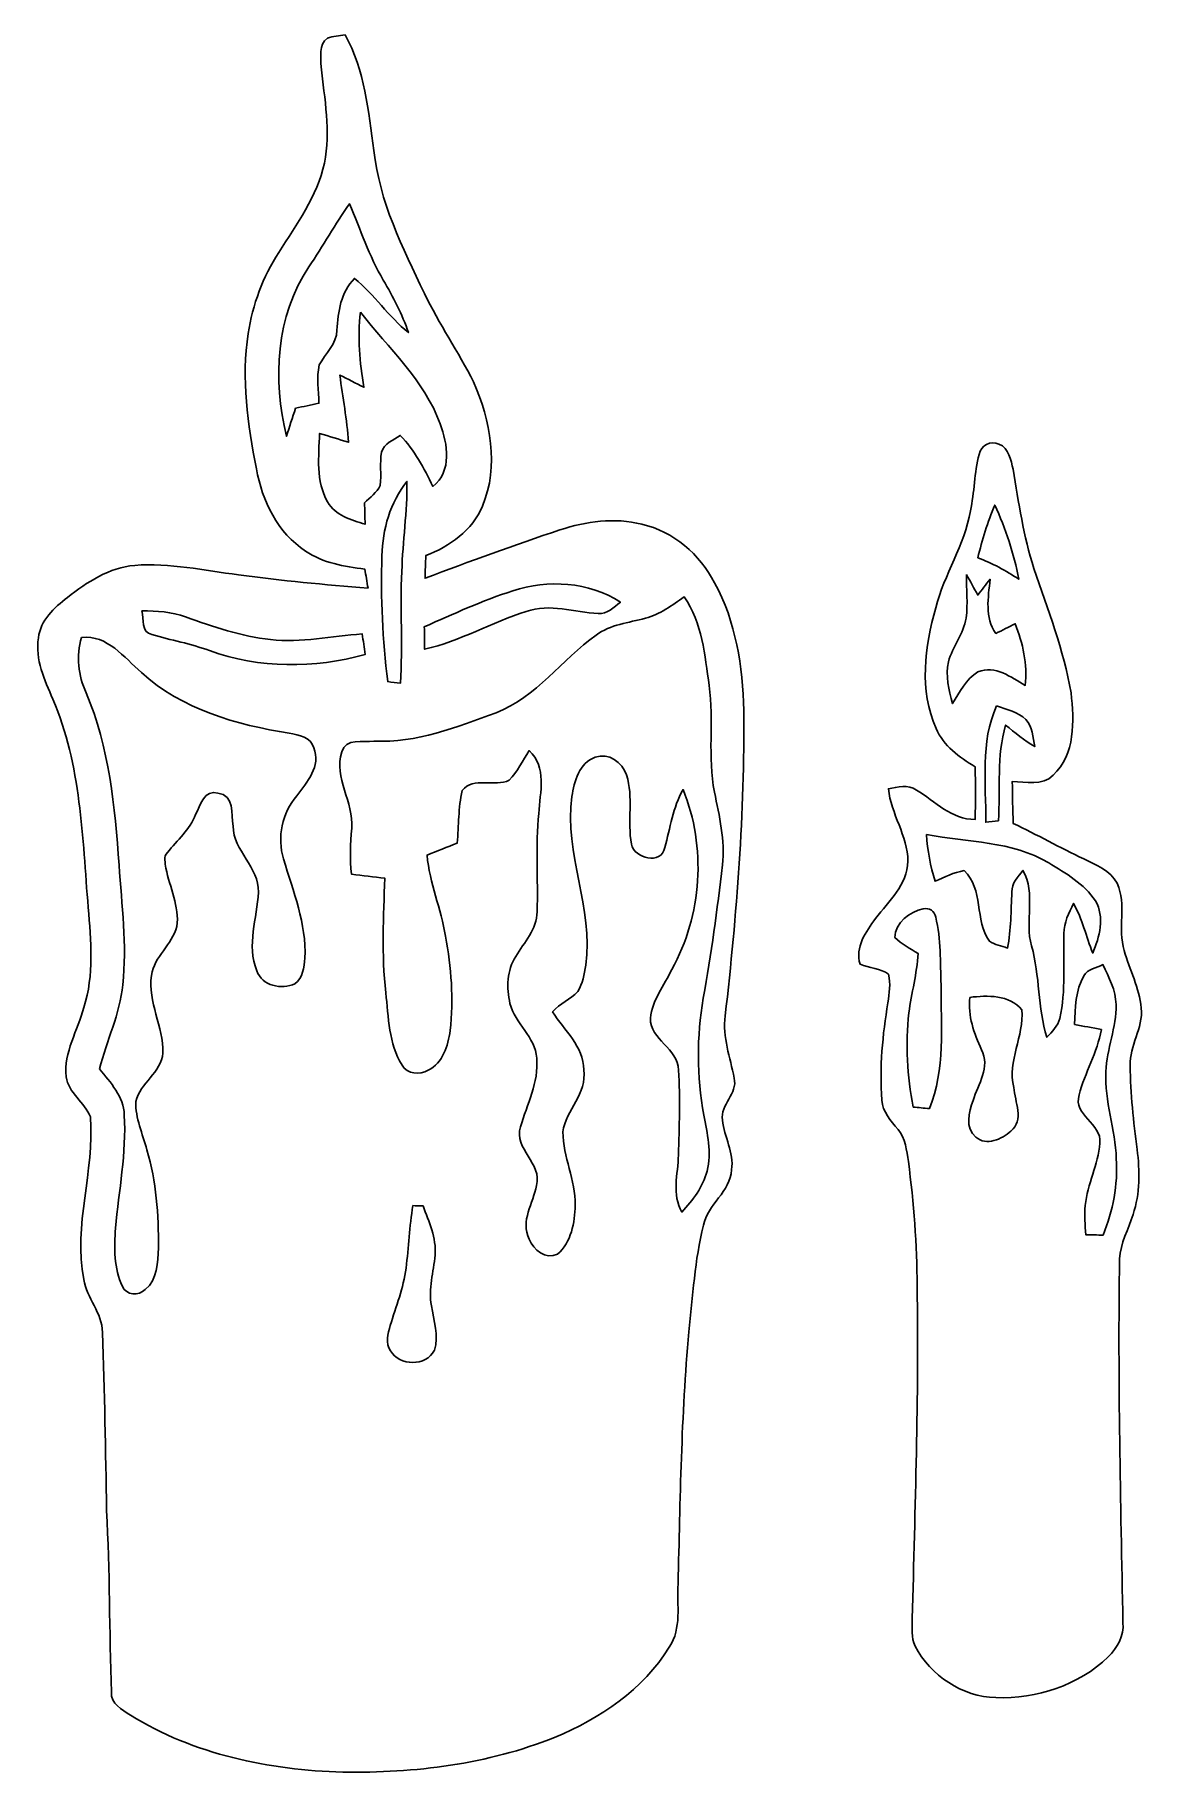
# Model space of a CAD drawing. Header units: centimetres. Extents: x -5.1 to 5, y -7.9 to 7.9.
import ezdxf

# ---------------------------------------------------------------- set-up
doc = ezdxf.new("R2010")
doc.units = ezdxf.units.CM
doc.header["$MEASUREMENT"] = 0
doc.layers.add('Camada 1', color=7, linetype='Continuous')

msp = doc.modelspace()

# ---------------------------------------------------------------- linework, layer by layer
at = {"layer": 'Camada 1', "color": 143}
for points, knots in [([(-2.39959, 7.90328), (-2.34843, 7.92303), (-2.29305, 7.92656), (-2.23908, 7.93537), (-2.23908, 7.93537), (-2.05916, 7.61293), (-2.02812, 7.23723), (-1.97555, 6.87882), (-1.97555, 6.87882), (-1.92617, 6.41419), (-1.7152, 5.98945), (-1.51518, 5.57388), (-1.51518, 5.57388), (-1.38148, 5.29554), (-1.2058, 5.03977), (-1.06574, 4.76496), (-1.06574, 4.76496), (-0.91405, 4.41395), (-0.83078, 3.99661), (-0.98531, 3.6322), (-0.98531, 3.6322), (-1.07597, 3.40924), (-1.28517, 3.26424), (-1.50247, 3.17958), (-1.50247, 3.17958), (-1.50529, 3.1108), (-1.50741, 3.042), (-1.50917, 2.97285), (-1.50917, 2.97285), (-1.10172, 3.12702), (-0.69179, 3.27625), (-0.27834, 3.41383), (-0.27834, 3.41383), (-0.0388, 3.49144), (0.22119, 3.53024), (0.46848, 3.46533), (0.46848, 3.46533), (0.75812, 3.40184), (0.99835, 3.19051), (1.13347, 2.93088), (1.13347, 2.93088), (1.32927, 2.57703), (1.38959, 2.165), (1.40088, 1.7653), (1.40088, 1.7653), (1.4097, 0.83361), (1.33561, -0.09701), (1.23119, -1.02234), (1.23119, -1.02234), (1.20297, -1.21708), (1.2774, -1.40299), (1.31234, -1.59103), (1.31234, -1.59103), (1.34761, -1.73389), (1.18497, -1.83373), (1.20473, -1.97484), (1.20473, -1.97484), (1.21954, -2.12865), (1.31375, -2.27012), (1.28905, -2.42851), (1.28905, -2.42851), (1.27706, -2.63065), (1.07173, -2.74319), (1.03152, -2.93546), (1.03152, -2.93546), (0.9532, -3.25437), (0.93415, -3.58386), (0.89817, -3.90983), (0.89817, -3.90983), (0.82937, -4.6743), (0.82055, -5.4423), (0.79974, -6.20923), (0.79974, -6.20923), (0.78775, -6.40186), (0.83609, -6.61599), (0.72002, -6.78638), (0.72002, -6.78638), (0.48294, -7.17479), (0.08714, -7.43973), (-0.32631, -7.61188), (-0.32631, -7.61188), (-0.93768, -7.85671), (-1.60372, -7.93891), (-2.25918, -7.92902), (-2.25918, -7.92902), (-2.93193, -7.91069), (-3.62055, -7.76781), (-4.1984, -7.40903), (-4.1984, -7.40903), (-4.27355, -7.35646), (-4.38185, -7.30708), (-4.37161, -7.19807), (-4.37161, -7.19807), (-4.39278, -6.64527), (-4.38538, -6.09141), (-4.41713, -5.53895), (-4.41713, -5.53895), (-4.42489, -4.99674), (-4.43442, -4.45487), (-4.45416, -3.913), (-4.45416, -3.913), (-4.45557, -3.73556), (-4.59634, -3.6015), (-4.62526, -3.43041), (-4.62526, -3.43041), (-4.72227, -2.93475), (-4.52437, -2.44298), (-4.56423, -1.94627), (-4.56423, -1.94627), (-4.61362, -1.81186), (-4.76603, -1.72931), (-4.78508, -1.57868), (-4.78508, -1.57868), (-4.81153, -1.35431), (-4.67606, -1.15675), (-4.62455, -0.94614), (-4.62455, -0.94614), (-4.52754, -0.65122), (-4.55999, -0.33725), (-4.58399, -0.03386), (-4.58399, -0.03386), (-4.63797, 0.60571), (-4.6475, 1.26929), (-4.90714, 1.8676), (-4.90714, 1.8676), (-4.98122, 2.04435), (-5.07188, 2.23026), (-5.03802, 2.4278), (-5.03802, 2.4278), (-5.0225, 2.59009), (-4.89338, 2.70403), (-4.77343, 2.79822), (-4.77343, 2.79822), (-4.59351, 2.93687), (-4.39278, 3.07233), (-4.1596, 3.09033), (-4.1596, 3.09033), (-3.84069, 3.11502), (-3.52602, 3.04411), (-3.21168, 3.00389), (-3.21168, 3.00389), (-2.81905, 2.95168), (-2.42464, 2.91253), (-2.02988, 2.8829), (-2.02988, 2.8829), (-2.03941, 2.94075), (-2.04927, 2.99826), (-2.05916, 3.05576), (-2.05916, 3.05576), (-2.24613, 3.08151), (-2.44122, 3.11043), (-2.59961, 3.22155), (-2.59961, 3.22155), (-2.85608, 3.38632), (-2.99507, 3.67911), (-3.0494, 3.97087), (-3.0494, 3.97087), (-3.12596, 4.3769), (-3.18981, 4.79565), (-3.12313, 5.20805), (-3.12313, 5.20805), (-3.08434, 5.47088), (-2.98874, 5.72452), (-2.8448, 5.94783), (-2.8448, 5.94783), (-2.6804, 6.20465), (-2.49485, 6.46007), (-2.4278, 6.7631), (-2.4278, 6.7631), (-2.36784, 7.0545), (-2.4271, 7.35047), (-2.4585, 7.64151), (-2.4585, 7.64151), (-2.4585, 7.729), (-2.48391, 7.84506), (-2.39959, 7.90328)], [0, 0, 0, 0, 0.02222222, 0.02222222, 0.02222222, 0.02222222, 0.04444444, 0.04444444, 0.04444444, 0.04444444, 0.06666667, 0.06666667, 0.06666667, 0.06666667, 0.08888889, 0.08888889, 0.08888889, 0.08888889, 0.11111111, 0.11111111, 0.11111111, 0.11111111, 0.13333333, 0.13333333, 0.13333333, 0.13333333, 0.15555556, 0.15555556, 0.15555556, 0.15555556, 0.17777778, 0.17777778, 0.17777778, 0.17777778, 0.2, 0.2, 0.2, 0.2, 0.22222222, 0.22222222, 0.22222222, 0.22222222, 0.24444444, 0.24444444, 0.24444444, 0.24444444, 0.26666667, 0.26666667, 0.26666667, 0.26666667, 0.28888889, 0.28888889, 0.28888889, 0.28888889, 0.31111111, 0.31111111, 0.31111111, 0.31111111, 0.33333333, 0.33333333, 0.33333333, 0.33333333, 0.35555556, 0.35555556, 0.35555556, 0.35555556, 0.37777778, 0.37777778, 0.37777778, 0.37777778, 0.4, 0.4, 0.4, 0.4, 0.42222222, 0.42222222, 0.42222222, 0.42222222, 0.44444444, 0.44444444, 0.44444444, 0.44444444, 0.46666667, 0.46666667, 0.46666667, 0.46666667, 0.48888889, 0.48888889, 0.48888889, 0.48888889, 0.51111111, 0.51111111, 0.51111111, 0.51111111, 0.53333333, 0.53333333, 0.53333333, 0.53333333, 0.55555556, 0.55555556, 0.55555556, 0.55555556, 0.57777778, 0.57777778, 0.57777778, 0.57777778, 0.6, 0.6, 0.6, 0.6, 0.62222222, 0.62222222, 0.62222222, 0.62222222, 0.64444444, 0.64444444, 0.64444444, 0.64444444, 0.66666667, 0.66666667, 0.66666667, 0.66666667, 0.68888889, 0.68888889, 0.68888889, 0.68888889, 0.71111111, 0.71111111, 0.71111111, 0.71111111, 0.73333333, 0.73333333, 0.73333333, 0.73333333, 0.75555556, 0.75555556, 0.75555556, 0.75555556, 0.77777778, 0.77777778, 0.77777778, 0.77777778, 0.8, 0.8, 0.8, 0.8, 0.82222222, 0.82222222, 0.82222222, 0.82222222, 0.84444444, 0.84444444, 0.84444444, 0.84444444, 0.86666667, 0.86666667, 0.86666667, 0.86666667, 0.88888889, 0.88888889, 0.88888889, 0.88888889, 0.91111111, 0.91111111, 0.91111111, 0.91111111, 0.93333333, 0.93333333, 0.93333333, 0.93333333, 0.95555556, 0.95555556, 0.95555556, 0.95555556, 1, 1, 1, 1]), ([(-2.56962, 5.81625), (-2.56962, 5.81625), (-2.56962, 5.81625), (-2.56962, 5.81625), (-2.56962, 5.81625), (-2.87231, 5.36716), (-2.89877, 4.78437), (-2.77529, 4.27002), (-2.77529, 4.27002), (-2.74708, 4.35504), (-2.71885, 4.44005), (-2.69134, 4.52542), (-2.69134, 4.52542), (-2.62042, 4.5406), (-2.54952, 4.55577), (-2.4786, 4.57093), (-2.4786, 4.57093), (-2.48072, 4.687), (-2.50331, 4.80625), (-2.47509, 4.92019), (-2.47509, 4.92019), (-2.4204, 5.02532), (-2.31457, 5.10928), (-2.31386, 5.23699), (-2.31386, 5.23699), (-2.30504, 5.40737), (-2.27682, 5.5827), (-2.1537, 5.71076), (-2.1537, 5.71076), (-1.97097, 5.56365), (-1.8436, 5.36187), (-1.66051, 5.21545), (-1.66051, 5.21545), (-1.71732, 5.38409), (-1.80092, 5.54143), (-1.89052, 5.69453), (-1.89052, 5.69453), (-2.02035, 5.91431), (-2.09868, 6.15809), (-2.19816, 6.39163), (-2.19816, 6.39163), (-2.33186, 6.20642), (-2.44052, 6.00463), (-2.56962, 5.81625)], [0, 0, 0, 0, 0.08333333, 0.08333333, 0.08333333, 0.08333333, 0.16666667, 0.16666667, 0.16666667, 0.16666667, 0.25, 0.25, 0.25, 0.25, 0.33333333, 0.33333333, 0.33333333, 0.33333333, 0.41666667, 0.41666667, 0.41666667, 0.41666667, 0.5, 0.5, 0.5, 0.5, 0.58333333, 0.58333333, 0.58333333, 0.58333333, 0.66666667, 0.66666667, 0.66666667, 0.66666667, 0.75, 0.75, 0.75, 0.75, 0.83333333, 0.83333333, 0.83333333, 0.83333333, 1, 1, 1, 1]), ([(-2.10007, 5.40137), (-2.10007, 5.40137), (-2.10007, 5.40137), (-2.10007, 5.40137), (-2.10007, 5.40137), (-2.12548, 5.17243), (-2.10538, 4.94242), (-2.06798, 4.71628), (-2.06798, 4.71628), (-2.14136, 4.75297), (-2.21368, 4.79142), (-2.28706, 4.82847), (-2.28706, 4.82847), (-2.26165, 4.62385), (-2.22108, 4.421), (-2.20732, 4.21498), (-2.20732, 4.21498), (-2.29588, 4.24074), (-2.38337, 4.26826), (-2.47156, 4.29506), (-2.47156, 4.29506), (-2.48038, 4.08693), (-2.50718, 3.85833), (-2.39888, 3.66959), (-2.39888, 3.66959), (-2.32762, 3.54576), (-2.1851, 3.50343), (-2.05668, 3.46604), (-2.05668, 3.46604), (-2.05846, 3.53094), (-2.06021, 3.59587), (-2.06162, 3.66077), (-2.06162, 3.66077), (-2.01295, 3.71264), (-1.94734, 3.75391), (-1.91769, 3.82023), (-1.91769, 3.82023), (-1.90675, 3.92112), (-1.92405, 4.02342), (-1.90712, 4.12362), (-1.90712, 4.12362), (-1.88489, 4.20475), (-1.7974, 4.23403), (-1.73496, 4.27743), (-1.73496, 4.27743), (-1.60513, 4.14301), (-1.5187, 3.97686), (-1.43686, 3.81105), (-1.43686, 3.81105), (-1.26223, 3.95076), (-1.30174, 4.19805), (-1.37089, 4.38255), (-1.37089, 4.38255), (-1.51659, 4.7833), (-1.84255, 5.0733), (-2.10007, 5.40137)], [0, 0, 0, 0, 0.06666667, 0.06666667, 0.06666667, 0.06666667, 0.13333333, 0.13333333, 0.13333333, 0.13333333, 0.2, 0.2, 0.2, 0.2, 0.26666667, 0.26666667, 0.26666667, 0.26666667, 0.33333333, 0.33333333, 0.33333333, 0.33333333, 0.4, 0.4, 0.4, 0.4, 0.46666667, 0.46666667, 0.46666667, 0.46666667, 0.53333333, 0.53333333, 0.53333333, 0.53333333, 0.6, 0.6, 0.6, 0.6, 0.66666667, 0.66666667, 0.66666667, 0.66666667, 0.73333333, 0.73333333, 0.73333333, 0.73333333, 0.8, 0.8, 0.8, 0.8, 0.86666667, 0.86666667, 0.86666667, 0.86666667, 1, 1, 1, 1]), ([(3.54929, 4.1042), (3.5627, 4.18429), (3.65583, 4.23579), (3.72957, 4.19664), (3.72957, 4.19664), (3.82198, 4.16277), (3.8375, 4.05129), (3.85903, 3.96733), (3.85903, 3.96733), (3.90947, 3.66323), (3.95286, 3.35667), (4.04917, 3.06246), (4.04917, 3.06246), (4.17335, 2.68781), (4.32152, 2.31739), (4.3882, 1.92617), (4.3882, 1.92617), (4.41537, 1.67145), (4.42841, 1.36277), (4.2231, 1.17333), (4.2231, 1.17333), (4.12537, 1.07244), (3.97474, 1.11548), (3.85092, 1.1176), (3.85092, 1.1176), (3.85304, 0.98953), (3.85444, 0.86113), (3.85974, 0.73306), (3.85974, 0.73306), (4.0774, 0.63253), (4.28554, 0.51187), (4.50356, 0.41134), (4.50356, 0.41134), (4.61503, 0.35418), (4.74591, 0.30409), (4.808, 0.18696), (4.808, 0.18696), (4.89691, -0.00706), (4.81083, -0.22684), (4.87327, -0.42615), (4.87327, -0.42615), (4.92159, -0.60254), (5.01085, -0.76834), (5.02884, -0.95215), (5.02884, -0.95215), (5.04647, -1.13629), (4.92019, -1.29575), (4.9269, -1.47849), (4.9269, -1.47849), (4.93077, -1.73426), (4.95757, -1.98895), (4.99145, -2.2426), (4.99145, -2.2426), (5.01543, -2.44016), (5.01896, -2.64583), (4.95335, -2.83632), (4.95335, -2.83632), (4.91418, -2.97215), (4.83622, -3.09774), (4.83129, -3.24238), (4.83129, -3.24238), (4.81259, -4.34974), (4.84082, -5.45677), (4.86163, -6.56412), (4.86163, -6.56412), (4.8715, -6.68443), (4.81188, -6.79555), (4.72651, -6.87634), (4.72651, -6.87634), (4.4584, -7.13846), (4.07212, -7.25805), (3.7024, -7.24887), (3.7024, -7.24887), (3.39336, -7.2411), (3.1069, -7.04744), (2.96333, -6.77757), (2.96333, -6.77757), (2.927, -6.6996), (2.9397, -6.6107), (2.93792, -6.52744), (2.93792, -6.52744), (2.96438, -5.51602), (2.9979, -4.50427), (2.98309, -3.4925), (2.98309, -3.4925), (2.98062, -3.1115), (2.95239, -2.7312), (2.903, -2.35374), (2.903, -2.35374), (2.88466, -2.25319), (2.87937, -2.14066), (2.80846, -2.06058), (2.80846, -2.06058), (2.74319, -1.9812), (2.66559, -1.90076), (2.66171, -1.79175), (2.66171, -1.79175), (2.63806, -1.49506), (2.6677, -1.19627), (2.71568, -0.90346), (2.71568, -0.90346), (2.72767, -0.81774), (2.74214, -0.72955), (2.72274, -0.64381), (2.72274, -0.64381), (2.64759, -0.58737), (2.54565, -0.58878), (2.46133, -0.55138), (2.46133, -0.55138), (2.41511, -0.39652), (2.51636, -0.25259), (2.60278, -0.1337), (2.60278, -0.1337), (2.72379, 0.02433), (2.89312, 0.17392), (2.89913, 0.38805), (2.89913, 0.38805), (2.8956, 0.62194), (2.74425, 0.81986), (2.71992, 1.05056), (2.71992, 1.05056), (2.80458, 1.06644), (2.89913, 1.09431), (2.97568, 1.03786), (2.97568, 1.03786), (3.14819, 0.93591), (3.2953, 0.77011), (3.51155, 0.76941), (3.51155, 0.76941), (3.51613, 0.92991), (3.51613, 1.09044), (3.51155, 1.25095), (3.51155, 1.25095), (3.36902, 1.33914), (3.22226, 1.44144), (3.1556, 1.6016), (3.1556, 1.6016), (2.99861, 1.94909), (3.05328, 2.34879), (3.15241, 2.70403), (3.15241, 2.70403), (3.22967, 3.00884), (3.41629, 3.27518), (3.4685, 3.58739), (3.4685, 3.58739), (3.50697, 3.75778), (3.50307, 3.93559), (3.54929, 4.1042)], [0, 0, 0, 0, 0.02631579, 0.02631579, 0.02631579, 0.02631579, 0.05263158, 0.05263158, 0.05263158, 0.05263158, 0.07894737, 0.07894737, 0.07894737, 0.07894737, 0.10526316, 0.10526316, 0.10526316, 0.10526316, 0.13157895, 0.13157895, 0.13157895, 0.13157895, 0.15789474, 0.15789474, 0.15789474, 0.15789474, 0.18421053, 0.18421053, 0.18421053, 0.18421053, 0.21052632, 0.21052632, 0.21052632, 0.21052632, 0.23684211, 0.23684211, 0.23684211, 0.23684211, 0.26315789, 0.26315789, 0.26315789, 0.26315789, 0.28947368, 0.28947368, 0.28947368, 0.28947368, 0.31578947, 0.31578947, 0.31578947, 0.31578947, 0.34210526, 0.34210526, 0.34210526, 0.34210526, 0.36842105, 0.36842105, 0.36842105, 0.36842105, 0.39473684, 0.39473684, 0.39473684, 0.39473684, 0.42105263, 0.42105263, 0.42105263, 0.42105263, 0.44736842, 0.44736842, 0.44736842, 0.44736842, 0.47368421, 0.47368421, 0.47368421, 0.47368421, 0.5, 0.5, 0.5, 0.5, 0.52631579, 0.52631579, 0.52631579, 0.52631579, 0.55263158, 0.55263158, 0.55263158, 0.55263158, 0.57894737, 0.57894737, 0.57894737, 0.57894737, 0.60526316, 0.60526316, 0.60526316, 0.60526316, 0.63157895, 0.63157895, 0.63157895, 0.63157895, 0.65789474, 0.65789474, 0.65789474, 0.65789474, 0.68421053, 0.68421053, 0.68421053, 0.68421053, 0.71052632, 0.71052632, 0.71052632, 0.71052632, 0.73684211, 0.73684211, 0.73684211, 0.73684211, 0.76315789, 0.76315789, 0.76315789, 0.76315789, 0.78947368, 0.78947368, 0.78947368, 0.78947368, 0.81578947, 0.81578947, 0.81578947, 0.81578947, 0.84210526, 0.84210526, 0.84210526, 0.84210526, 0.86842105, 0.86842105, 0.86842105, 0.86842105, 0.89473684, 0.89473684, 0.89473684, 0.89473684, 0.92105263, 0.92105263, 0.92105263, 0.92105263, 0.94736842, 0.94736842, 0.94736842, 0.94736842, 1, 1, 1, 1]), ([(-1.90324, 3.17782), (-1.90324, 3.17782), (-1.90324, 3.17782), (-1.90324, 3.17782), (-1.90324, 3.17782), (-1.91593, 2.79471), (-1.89547, 2.40982), (-1.84996, 2.02917), (-1.84996, 2.02917), (-1.81151, 2.02388), (-1.77305, 2.01894), (-1.73426, 2.01365), (-1.73426, 2.01365), (-1.71062, 2.35374), (-1.73918, 2.69487), (-1.7212, 3.0353), (-1.7212, 3.0353), (-1.7145, 3.30941), (-1.6704, 3.58174), (-1.67498, 3.85621), (-1.67498, 3.85621), (-1.82845, 3.66465), (-1.89618, 3.42053), (-1.90324, 3.17782)], [0, 0, 0, 0, 0.14285714, 0.14285714, 0.14285714, 0.14285714, 0.28571429, 0.28571429, 0.28571429, 0.28571429, 0.42857143, 0.42857143, 0.42857143, 0.42857143, 0.57142857, 0.57142857, 0.57142857, 0.57142857, 0.71428571, 0.71428571, 0.71428571, 0.71428571, 1, 1, 1, 1]), ([(3.53694, 3.15948), (3.53694, 3.15948), (3.53694, 3.15948), (3.53694, 3.15948), (3.53694, 3.15948), (3.66923, 3.11043), (3.79306, 3.042), (3.91089, 2.96403), (3.91089, 2.96403), (3.86679, 3.19829), (3.79095, 3.42511), (3.69181, 3.64137), (3.69181, 3.64137), (3.62654, 3.48543), (3.57504, 3.32422), (3.53694, 3.15948)], [0, 0, 0, 0, 0.2, 0.2, 0.2, 0.2, 0.4, 0.4, 0.4, 0.4, 0.6, 0.6, 0.6, 0.6, 1, 1, 1, 1]), ([(-0.70943, 2.85784), (-0.70943, 2.85784), (-0.70943, 2.85784), (-0.70943, 2.85784), (-0.70943, 2.85784), (-0.98636, 2.77001), (-1.24989, 2.64583), (-1.51589, 2.52942), (-1.51589, 2.52942), (-1.51518, 2.46097), (-1.51448, 2.39289), (-1.51377, 2.32445), (-1.51377, 2.32445), (-1.18921, 2.39642), (-0.9017, 2.57245), (-0.58561, 2.66876), (-0.58561, 2.66876), (-0.36971, 2.74672), (-0.14676, 2.66135), (0.07196, 2.65148), (0.07196, 2.65148), (0.15451, 2.64054), (0.21201, 2.71144), (0.27374, 2.75342), (0.27374, 2.75342), (-0.01269, 2.94498), (-0.38734, 2.96121), (-0.70943, 2.85784)], [0, 0, 0, 0, 0.125, 0.125, 0.125, 0.125, 0.25, 0.25, 0.25, 0.25, 0.375, 0.375, 0.375, 0.375, 0.5, 0.5, 0.5, 0.5, 0.625, 0.625, 0.625, 0.625, 0.75, 0.75, 0.75, 0.75, 1, 1, 1, 1]), ([(3.43322, 3.00567), (3.43322, 3.00567), (3.43322, 3.00567), (3.43322, 3.00567), (3.43322, 3.00567), (3.43217, 2.87372), (3.44628, 2.74109), (3.4311, 2.6095), (3.4311, 2.6095), (3.40395, 2.46627), (3.30763, 2.34914), (3.26848, 2.2098), (3.26848, 2.2098), (3.23778, 2.08244), (3.27413, 1.95262), (3.30446, 1.82879), (3.30446, 1.82879), (3.37185, 1.93216), (3.4283, 2.05246), (3.538, 2.11771), (3.538, 2.11771), (3.69429, 2.18298), (3.84069, 2.06691), (3.9698, 1.9939), (3.9698, 1.9939), (3.98992, 2.18722), (3.94794, 2.37842), (3.87772, 2.55763), (3.87772, 2.55763), (3.81916, 2.5273), (3.76061, 2.49731), (3.7017, 2.46839), (3.7017, 2.46839), (3.5955, 2.61549), (3.63326, 2.79646), (3.64842, 2.96367), (3.64842, 2.96367), (3.61068, 2.91535), (3.57328, 2.86702), (3.53589, 2.81869), (3.53589, 2.81869), (3.50202, 2.88113), (3.4685, 2.94393), (3.43322, 3.00567)], [0, 0, 0, 0, 0.08333333, 0.08333333, 0.08333333, 0.08333333, 0.16666667, 0.16666667, 0.16666667, 0.16666667, 0.25, 0.25, 0.25, 0.25, 0.33333333, 0.33333333, 0.33333333, 0.33333333, 0.41666667, 0.41666667, 0.41666667, 0.41666667, 0.5, 0.5, 0.5, 0.5, 0.58333333, 0.58333333, 0.58333333, 0.58333333, 0.66666667, 0.66666667, 0.66666667, 0.66666667, 0.75, 0.75, 0.75, 0.75, 0.83333333, 0.83333333, 0.83333333, 0.83333333, 1, 1, 1, 1]), ([(0.50236, 2.60738), (0.50236, 2.60738), (0.50236, 2.60738), (0.50236, 2.60738), (0.50236, 2.60738), (0.34924, 2.56611), (0.18308, 2.55057), (0.05221, 2.45285), (0.05221, 2.45285), (-0.26282, 2.23061), (-0.49035, 1.88595), (-0.86147, 1.74483), (-0.86147, 1.74483), (-1.21954, 1.61395), (-1.58715, 1.46649), (-1.97555, 1.48519), (-1.97555, 1.48519), (-2.07503, 1.47389), (-2.23414, 1.51623), (-2.27047, 1.38818), (-2.27047, 1.38818), (-2.34138, 1.14864), (-2.15971, 0.9285), (-2.1784, 0.68932), (-2.1784, 0.68932), (-2.18897, 0.54963), (-2.1985, 0.40922), (-2.18052, 0.26952), (-2.18052, 0.26952), (-2.07892, 0.25752), (-1.97731, 0.24518), (-1.87571, 0.23283), (-1.87571, 0.23283), (-1.89123, -0.11535), (-1.90605, -0.4646), (-1.86796, -0.81209), (-1.86796, -0.81209), (-1.84221, -1.0347), (-1.84291, -1.27669), (-1.71944, -1.4725), (-1.71944, -1.4725), (-1.67111, -1.5568), (-1.55821, -1.56527), (-1.4799, -1.5194), (-1.4799, -1.5194), (-1.34654, -1.45238), (-1.29857, -1.29575), (-1.28057, -1.1578), (-1.28057, -1.1578), (-1.246, -0.871), (-1.27141, -0.57996), (-1.32221, -0.29669), (-1.32221, -0.29669), (-1.36455, -0.04655), (-1.46755, 0.19015), (-1.49083, 0.44414), (-1.49083, 0.44414), (-1.39912, 0.48153), (-1.30739, 0.51859), (-1.21567, 0.55491), (-1.21567, 0.55491), (-1.19944, 0.71437), (-1.20826, 0.87736), (-1.17016, 1.03363), (-1.17016, 1.03363), (-1.06997, 1.16521), (-0.87171, 1.06221), (-0.74153, 1.12818), (-0.74153, 1.12818), (-0.6664, 1.20755), (-0.61841, 1.30774), (-0.55879, 1.39841), (-0.55879, 1.39841), (-0.39475, 1.24919), (-0.46002, 1.01917), (-0.4713, 0.82585), (-0.4713, 0.82585), (-0.50341, 0.52704), (-0.47483, 0.22684), (-0.48682, -0.07231), (-0.48682, -0.07231), (-0.48753, -0.23247), (-0.6043, -0.35172), (-0.68121, -0.48083), (-0.68121, -0.48083), (-0.76129, -0.60749), (-0.76729, -0.76763), (-0.73413, -0.91052), (-0.73413, -0.91052), (-0.68862, -1.09395), (-0.50129, -1.21391), (-0.49001, -1.41005), (-0.49001, -1.41005), (-0.46955, -1.63125), (-0.57855, -1.83127), (-0.63782, -2.03729), (-0.63782, -2.03729), (-0.70309, -2.23697), (-0.43673, -2.37243), (-0.49142, -2.57104), (-0.49142, -2.57104), (-0.52, -2.7319), (-0.64276, -2.89772), (-0.55845, -3.06105), (-0.55845, -3.06105), (-0.51929, -3.16052), (-0.40993, -3.24943), (-0.29951, -3.1997), (-0.29951, -3.1997), (-0.17497, -3.08963), (-0.14145, -2.91182), (-0.1397, -2.75271), (-0.1397, -2.75271), (-0.13475, -2.52306), (-0.24906, -2.31104), (-0.25082, -2.08244), (-0.25082, -2.08244), (-0.22436, -1.88207), (-0.0275, -1.73177), (-0.06103, -1.51694), (-0.06103, -1.51694), (-0.06068, -1.29962), (-0.23883, -1.15639), (-0.345, -0.98672), (-0.345, -0.98672), (-0.28151, -0.90945), (-0.18026, -0.87595), (-0.11499, -0.80044), (-0.11499, -0.80044), (-0.07055, -0.72884), (-0.05537, -0.64347), (-0.04304, -0.56127), (-0.04304, -0.56127), (0.03104, -0.04022), (-0.24341, 0.45826), (-0.16862, 0.98), (-0.16862, 0.98), (-0.14781, 1.1176), (-0.10159, 1.28729), (0.04444, 1.33879), (0.04444, 1.33879), (0.1651, 1.3843), (0.29174, 1.29046), (0.32914, 1.17722), (0.32914, 1.17722), (0.39652, 0.97296), (0.33443, 0.75423), (0.37535, 0.54609), (0.37535, 0.54609), (0.4004, 0.41063), (0.65017, 0.35243), (0.67944, 0.51364), (0.67944, 0.51364), (0.72848, 0.69215), (0.75282, 0.87948), (0.84561, 1.04281), (0.84561, 1.04281), (1.06221, 0.51859), (1.01706, -0.10548), (0.74295, -0.60042), (0.74295, -0.60042), (0.67274, -0.74507), (0.56444, -0.87948), (0.54751, -1.04386), (0.54751, -1.04386), (0.54468, -1.24213), (0.80327, -1.31938), (0.80398, -1.5187), (0.80398, -1.5187), (0.82196, -1.77658), (0.81033, -2.03588), (0.80362, -2.29446), (0.80362, -2.29446), (0.80044, -2.46768), (0.73942, -2.65499), (0.83572, -2.81481), (0.83572, -2.81481), (0.9338, -2.70544), (1.0287, -2.58585), (1.06539, -2.44086), (1.06539, -2.44086), (1.11054, -2.27117), (1.06469, -2.09656), (1.03611, -1.92863), (1.03611, -1.92863), (0.96908, -1.57726), (0.97084, -1.21425), (1.03046, -0.86218), (1.03046, -0.86218), (1.10348, -0.45895), (1.1578, -0.05257), (1.20509, 0.35453), (1.20509, 0.35453), (1.23155, 0.57962), (1.17651, 0.80115), (1.13276, 1.02022), (1.13276, 1.02022), (1.06927, 1.3409), (1.12854, 1.6697), (1.08374, 1.99248), (1.08374, 1.99248), (1.04527, 2.27012), (1.02059, 2.5654), (0.85653, 2.80282), (0.85653, 2.80282), (0.74541, 2.72696), (0.63534, 2.64125), (0.50236, 2.60738)], [0, 0, 0, 0, 0.01886792, 0.01886792, 0.01886792, 0.01886792, 0.03773585, 0.03773585, 0.03773585, 0.03773585, 0.05660377, 0.05660377, 0.05660377, 0.05660377, 0.0754717, 0.0754717, 0.0754717, 0.0754717, 0.09433962, 0.09433962, 0.09433962, 0.09433962, 0.11320755, 0.11320755, 0.11320755, 0.11320755, 0.13207547, 0.13207547, 0.13207547, 0.13207547, 0.1509434, 0.1509434, 0.1509434, 0.1509434, 0.16981132, 0.16981132, 0.16981132, 0.16981132, 0.18867925, 0.18867925, 0.18867925, 0.18867925, 0.20754717, 0.20754717, 0.20754717, 0.20754717, 0.22641509, 0.22641509, 0.22641509, 0.22641509, 0.24528302, 0.24528302, 0.24528302, 0.24528302, 0.26415094, 0.26415094, 0.26415094, 0.26415094, 0.28301887, 0.28301887, 0.28301887, 0.28301887, 0.30188679, 0.30188679, 0.30188679, 0.30188679, 0.32075472, 0.32075472, 0.32075472, 0.32075472, 0.33962264, 0.33962264, 0.33962264, 0.33962264, 0.35849057, 0.35849057, 0.35849057, 0.35849057, 0.37735849, 0.37735849, 0.37735849, 0.37735849, 0.39622642, 0.39622642, 0.39622642, 0.39622642, 0.41509434, 0.41509434, 0.41509434, 0.41509434, 0.43396226, 0.43396226, 0.43396226, 0.43396226, 0.45283019, 0.45283019, 0.45283019, 0.45283019, 0.47169811, 0.47169811, 0.47169811, 0.47169811, 0.49056604, 0.49056604, 0.49056604, 0.49056604, 0.50943396, 0.50943396, 0.50943396, 0.50943396, 0.52830189, 0.52830189, 0.52830189, 0.52830189, 0.54716981, 0.54716981, 0.54716981, 0.54716981, 0.56603774, 0.56603774, 0.56603774, 0.56603774, 0.58490566, 0.58490566, 0.58490566, 0.58490566, 0.60377358, 0.60377358, 0.60377358, 0.60377358, 0.62264151, 0.62264151, 0.62264151, 0.62264151, 0.64150943, 0.64150943, 0.64150943, 0.64150943, 0.66037736, 0.66037736, 0.66037736, 0.66037736, 0.67924528, 0.67924528, 0.67924528, 0.67924528, 0.69811321, 0.69811321, 0.69811321, 0.69811321, 0.71698113, 0.71698113, 0.71698113, 0.71698113, 0.73584906, 0.73584906, 0.73584906, 0.73584906, 0.75471698, 0.75471698, 0.75471698, 0.75471698, 0.77358491, 0.77358491, 0.77358491, 0.77358491, 0.79245283, 0.79245283, 0.79245283, 0.79245283, 0.81132075, 0.81132075, 0.81132075, 0.81132075, 0.83018868, 0.83018868, 0.83018868, 0.83018868, 0.8490566, 0.8490566, 0.8490566, 0.8490566, 0.86792453, 0.86792453, 0.86792453, 0.86792453, 0.88679245, 0.88679245, 0.88679245, 0.88679245, 0.90566038, 0.90566038, 0.90566038, 0.90566038, 0.9245283, 0.9245283, 0.9245283, 0.9245283, 0.94339623, 0.94339623, 0.94339623, 0.94339623, 0.96226415, 0.96226415, 0.96226415, 0.96226415, 1, 1, 1, 1]), ([(-4.09327, 2.67511), (-4.09327, 2.67511), (-4.09327, 2.67511), (-4.09327, 2.67511), (-4.09327, 2.67511), (-4.07528, 2.60068), (-4.10491, 2.47826), (-4.00227, 2.45991), (-4.00227, 2.45991), (-3.82905, 2.40665), (-3.64878, 2.37596), (-3.47839, 2.3121), (-3.47839, 2.3121), (-3.02401, 2.147), (-2.51777, 2.14629), (-2.05458, 2.27717), (-2.05458, 2.27717), (-2.06409, 2.33927), (-2.07362, 2.40171), (-2.08314, 2.46379), (-2.08314, 2.46379), (-2.3622, 2.44756), (-2.63983, 2.37983), (-2.92028, 2.41194), (-2.92028, 2.41194), (-3.18698, 2.44369), (-3.44311, 2.52906), (-3.695, 2.61937), (-3.695, 2.61937), (-3.82235, 2.667), (-3.95887, 2.67616), (-4.09327, 2.67511)], [0, 0, 0, 0, 0.11111111, 0.11111111, 0.11111111, 0.11111111, 0.22222222, 0.22222222, 0.22222222, 0.22222222, 0.33333333, 0.33333333, 0.33333333, 0.33333333, 0.44444444, 0.44444444, 0.44444444, 0.44444444, 0.55555556, 0.55555556, 0.55555556, 0.55555556, 0.66666667, 0.66666667, 0.66666667, 0.66666667, 0.77777778, 0.77777778, 0.77777778, 0.77777778, 1, 1, 1, 1]), ([(-4.64643, 2.43204), (-4.64643, 2.43204), (-4.64643, 2.43204), (-4.64643, 2.43204), (-4.64643, 2.43204), (-4.69511, 2.26272), (-4.67571, 2.08492), (-4.60269, 1.9258), (-4.60269, 1.9258), (-4.39278, 1.42875), (-4.34092, 0.88618), (-4.30213, 0.35312), (-4.30213, 0.35312), (-4.27848, -0.01023), (-4.23016, -0.37535), (-4.2679, -0.73942), (-4.2679, -0.73942), (-4.29365, -1.00682), (-4.41783, -1.24953), (-4.48027, -1.50812), (-4.48027, -1.50812), (-4.38043, -1.63194), (-4.26049, -1.76035), (-4.25484, -1.92899), (-4.25484, -1.92899), (-4.23474, -2.27507), (-4.30388, -2.61796), (-4.33492, -2.96157), (-4.33492, -2.96157), (-4.34552, -3.13937), (-4.35292, -3.32987), (-4.27073, -3.4932), (-4.27073, -3.4932), (-4.23827, -3.57645), (-4.12114, -3.58034), (-4.06293, -3.52248), (-4.06293, -3.52248), (-3.95181, -3.43076), (-3.94899, -3.27342), (-3.94263, -3.14113), (-3.94263, -3.14113), (-3.94194, -2.8402), (-3.96168, -2.53541), (-4.04847, -2.24579), (-4.04847, -2.24579), (-4.08763, -2.10078), (-4.1543, -1.95826), (-4.15042, -1.80552), (-4.15042, -1.80552), (-4.11127, -1.63617), (-3.91759, -1.54164), (-3.90172, -1.36243), (-3.90172, -1.36243), (-3.8989, -1.12112), (-4.04001, -0.89712), (-4.00719, -0.65334), (-4.00719, -0.65334), (-3.98285, -0.48048), (-3.81776, -0.37358), (-3.77506, -0.20813), (-3.77506, -0.20813), (-3.74931, -0.02363), (-3.84033, 0.14851), (-3.87419, 0.32561), (-3.87419, 0.32561), (-3.8809, 0.37253), (-3.89924, 0.43039), (-3.86115, 0.46918), (-3.86115, 0.46918), (-3.76836, 0.57962), (-3.65724, 0.67839), (-3.60432, 0.81667), (-3.60432, 0.81667), (-3.55847, 0.89675), (-3.52248, 1.04985), (-3.39972, 1.00999), (-3.39972, 1.00999), (-3.24908, 0.99306), (-3.278, 0.81774), (-3.26178, 0.71013), (-3.26178, 0.71013), (-3.26073, 0.4819), (-3.0226, 0.33619), (-3.03106, 0.10688), (-3.03106, 0.10688), (-3.04024, -0.13124), (-3.14218, -0.37782), (-3.04446, -0.61066), (-3.04446, -0.61066), (-3.00002, -0.75211), (-2.81869, -0.78458), (-2.69662, -0.73096), (-2.69662, -0.73096), (-2.62466, -0.67697), (-2.61196, -0.57925), (-2.60561, -0.496), (-2.60561, -0.496), (-2.59079, -0.18133), (-2.71426, 0.1136), (-2.8007, 0.40957), (-2.8007, 0.40957), (-2.86137, 0.60783), (-2.8134, 0.82902), (-2.6804, 0.98707), (-2.6804, 0.98707), (-2.5855, 1.10983), (-2.45745, 1.2573), (-2.52589, 1.42346), (-2.52589, 1.42346), (-2.55023, 1.52505), (-2.66276, 1.54164), (-2.74884, 1.55751), (-2.74884, 1.55751), (-3.23037, 1.63476), (-3.72886, 1.77553), (-4.09751, 2.11137), (-4.09751, 2.11137), (-4.25908, 2.2493), (-4.40655, 2.45745), (-4.64643, 2.43204)], [0, 0, 0, 0, 0.03225806, 0.03225806, 0.03225806, 0.03225806, 0.06451613, 0.06451613, 0.06451613, 0.06451613, 0.09677419, 0.09677419, 0.09677419, 0.09677419, 0.12903226, 0.12903226, 0.12903226, 0.12903226, 0.16129032, 0.16129032, 0.16129032, 0.16129032, 0.19354839, 0.19354839, 0.19354839, 0.19354839, 0.22580645, 0.22580645, 0.22580645, 0.22580645, 0.25806452, 0.25806452, 0.25806452, 0.25806452, 0.29032258, 0.29032258, 0.29032258, 0.29032258, 0.32258065, 0.32258065, 0.32258065, 0.32258065, 0.35483871, 0.35483871, 0.35483871, 0.35483871, 0.38709677, 0.38709677, 0.38709677, 0.38709677, 0.41935484, 0.41935484, 0.41935484, 0.41935484, 0.4516129, 0.4516129, 0.4516129, 0.4516129, 0.48387097, 0.48387097, 0.48387097, 0.48387097, 0.51612903, 0.51612903, 0.51612903, 0.51612903, 0.5483871, 0.5483871, 0.5483871, 0.5483871, 0.58064516, 0.58064516, 0.58064516, 0.58064516, 0.61290323, 0.61290323, 0.61290323, 0.61290323, 0.64516129, 0.64516129, 0.64516129, 0.64516129, 0.67741935, 0.67741935, 0.67741935, 0.67741935, 0.70967742, 0.70967742, 0.70967742, 0.70967742, 0.74193548, 0.74193548, 0.74193548, 0.74193548, 0.77419355, 0.77419355, 0.77419355, 0.77419355, 0.80645161, 0.80645161, 0.80645161, 0.80645161, 0.83870968, 0.83870968, 0.83870968, 0.83870968, 0.87096774, 0.87096774, 0.87096774, 0.87096774, 0.90322581, 0.90322581, 0.90322581, 0.90322581, 0.93548387, 0.93548387, 0.93548387, 0.93548387, 1, 1, 1, 1]), ([(3.7084, 1.80728), (3.7084, 1.80728), (3.7084, 1.80728), (3.7084, 1.80728), (3.7084, 1.80728), (3.55635, 1.47425), (3.6135, 1.09926), (3.6089, 0.74507), (3.6089, 0.74507), (3.64701, 0.74965), (3.68547, 0.75388), (3.72392, 0.75847), (3.72392, 0.75847), (3.74438, 1.04985), (3.70557, 1.34832), (3.7906, 1.63264), (3.7906, 1.63264), (3.87419, 1.56069), (3.96134, 1.4926), (4.05589, 1.43544), (4.05589, 1.43544), (4.03789, 1.5194), (4.04035, 1.61783), (3.97544, 1.68239), (3.97544, 1.68239), (3.90243, 1.7519), (3.80012, 1.77375), (3.7084, 1.80728)], [0, 0, 0, 0, 0.125, 0.125, 0.125, 0.125, 0.25, 0.25, 0.25, 0.25, 0.375, 0.375, 0.375, 0.375, 0.5, 0.5, 0.5, 0.5, 0.625, 0.625, 0.625, 0.625, 0.75, 0.75, 0.75, 0.75, 1, 1, 1, 1]), ([(3.06882, 0.63324), (3.06882, 0.63324), (3.06882, 0.63324), (3.06882, 0.63324), (3.06882, 0.63324), (3.07693, 0.48789), (3.10198, 0.34395), (3.14678, 0.2053), (3.14678, 0.2053), (3.2332, 0.24236), (3.31786, 0.28821), (3.41207, 0.30302), (3.41207, 0.30302), (3.59233, 0.13757), (3.50448, -0.15239), (3.64313, -0.34183), (3.64313, -0.34183), (3.69181, -0.3757), (3.7525, -0.38452), (3.80787, -0.40357), (3.80787, -0.40357), (3.8414, -0.23495), (3.83821, -0.06278), (3.84739, 0.10795), (3.84739, 0.10795), (3.84386, 0.18837), (3.90313, 0.24694), (3.94899, 0.30514), (3.94899, 0.30514), (4.06893, 0.09172), (3.96205, -0.15804), (4.02695, -0.38488), (4.02695, -0.38488), (4.10527, -0.65792), (4.08094, -0.94826), (4.16736, -1.2192), (4.16736, -1.2192), (4.21181, -1.16592), (4.26966, -1.1176), (4.28519, -1.04668), (4.28519, -1.04668), (4.34304, -0.79233), (4.31305, -0.52987), (4.32328, -0.27164), (4.32328, -0.27164), (4.32328, -0.17285), (4.36633, -0.0829), (4.41077, 0.00282), (4.41077, 0.00282), (4.49085, -0.13935), (4.52508, -0.3002), (4.5854, -0.45049), (4.5854, -0.45049), (4.64855, -0.30302), (4.69511, -0.12135), (4.61115, 0.02716), (4.61115, 0.02716), (4.50532, 0.18062), (4.34092, 0.2801), (4.18358, 0.37324), (4.18358, 0.37324), (3.84844, 0.5782), (3.44204, 0.55703), (3.06882, 0.63324)], [0, 0, 0, 0, 0.05882353, 0.05882353, 0.05882353, 0.05882353, 0.11764706, 0.11764706, 0.11764706, 0.11764706, 0.17647059, 0.17647059, 0.17647059, 0.17647059, 0.23529412, 0.23529412, 0.23529412, 0.23529412, 0.29411765, 0.29411765, 0.29411765, 0.29411765, 0.35294118, 0.35294118, 0.35294118, 0.35294118, 0.41176471, 0.41176471, 0.41176471, 0.41176471, 0.47058824, 0.47058824, 0.47058824, 0.47058824, 0.52941176, 0.52941176, 0.52941176, 0.52941176, 0.58823529, 0.58823529, 0.58823529, 0.58823529, 0.64705882, 0.64705882, 0.64705882, 0.64705882, 0.70588235, 0.70588235, 0.70588235, 0.70588235, 0.76470588, 0.76470588, 0.76470588, 0.76470588, 0.82352941, 0.82352941, 0.82352941, 0.82352941, 0.88235294, 0.88235294, 0.88235294, 0.88235294, 1, 1, 1, 1]), ([(2.77953, -0.30797), (2.77953, -0.30797), (2.77953, -0.30797), (2.77953, -0.30797), (2.77953, -0.30797), (2.84232, -0.36688), (2.91818, -0.40922), (2.99154, -0.45366), (2.99154, -0.45366), (2.97956, -0.63675), (2.93263, -0.81492), (2.90688, -0.99625), (2.90688, -0.99625), (2.87513, -1.28235), (2.89136, -1.57339), (2.94745, -1.85596), (2.94745, -1.85596), (2.99649, -1.86055), (3.04517, -1.86513), (3.09421, -1.87006), (3.09421, -1.87006), (3.24026, -1.51095), (3.19863, -1.11794), (3.20111, -0.74012), (3.20111, -0.74012), (3.19334, -0.53374), (3.2018, -0.32349), (3.15207, -0.12171), (3.15207, -0.12171), (3.14607, -0.06738), (3.09068, -0.03315), (3.03917, -0.04655), (3.03917, -0.04655), (2.91324, -0.0702), (2.782, -0.17039), (2.77953, -0.30797)], [0, 0, 0, 0, 0.1, 0.1, 0.1, 0.1, 0.2, 0.2, 0.2, 0.2, 0.3, 0.3, 0.3, 0.3, 0.4, 0.4, 0.4, 0.4, 0.5, 0.5, 0.5, 0.5, 0.6, 0.6, 0.6, 0.6, 0.7, 0.7, 0.7, 0.7, 0.8, 0.8, 0.8, 0.8, 1, 1, 1, 1]), ([(4.50461, -0.65722), (4.50461, -0.65722), (4.50461, -0.65722), (4.50461, -0.65722), (4.50461, -0.65722), (4.4256, -0.79058), (4.42736, -0.95144), (4.42029, -1.10172), (4.42029, -1.10172), (4.50144, -1.1169), (4.58294, -1.13242), (4.66443, -1.14793), (4.66443, -1.14793), (4.62808, -1.35748), (4.51309, -1.54094), (4.46193, -1.74554), (4.46193, -1.74554), (4.4009, -1.93075), (4.67113, -2.00625), (4.65067, -2.18546), (4.65067, -2.18546), (4.63656, -2.38125), (4.53777, -2.55905), (4.5166, -2.75412), (4.5166, -2.75412), (4.50673, -2.84339), (4.5159, -2.93299), (4.52261, -3.0226), (4.52261, -3.0226), (4.57517, -3.02331), (4.62774, -3.02436), (4.68066, -3.02506), (4.68066, -3.02506), (4.77202, -2.80458), (4.81541, -2.5654), (4.80094, -2.32692), (4.80094, -2.32692), (4.7939, -2.05916), (4.69194, -1.80162), (4.705, -1.53246), (4.705, -1.53246), (4.71382, -1.32503), (4.80272, -1.12818), (4.79848, -0.91934), (4.79848, -0.91934), (4.79565, -0.7888), (4.73321, -0.67062), (4.67924, -0.55527), (4.67924, -0.55527), (4.61892, -0.58349), (4.5406, -0.59477), (4.50461, -0.65722)], [0, 0, 0, 0, 0.07142857, 0.07142857, 0.07142857, 0.07142857, 0.14285714, 0.14285714, 0.14285714, 0.14285714, 0.21428571, 0.21428571, 0.21428571, 0.21428571, 0.28571429, 0.28571429, 0.28571429, 0.28571429, 0.35714286, 0.35714286, 0.35714286, 0.35714286, 0.42857143, 0.42857143, 0.42857143, 0.42857143, 0.5, 0.5, 0.5, 0.5, 0.57142857, 0.57142857, 0.57142857, 0.57142857, 0.64285714, 0.64285714, 0.64285714, 0.64285714, 0.71428571, 0.71428571, 0.71428571, 0.71428571, 0.78571429, 0.78571429, 0.78571429, 0.78571429, 0.85714286, 0.85714286, 0.85714286, 0.85714286, 1, 1, 1, 1]), ([(3.46251, -0.85407), (3.46251, -0.85407), (3.46251, -0.85407), (3.46251, -0.85407), (3.46251, -0.85407), (3.44594, -1.0227), (3.50097, -1.18215), (3.57046, -1.33244), (3.57046, -1.33244), (3.6523, -1.48943), (3.54083, -1.64711), (3.4932, -1.79563), (3.4932, -1.79563), (3.4551, -1.90076), (3.41629, -2.04752), (3.51895, -2.13006), (3.51895, -2.13006), (3.61667, -2.21543), (3.75567, -2.14948), (3.83857, -2.07573), (3.83857, -2.07573), (3.96239, -1.97626), (3.87419, -1.80693), (3.86537, -1.6771), (3.86537, -1.6771), (3.80293, -1.43474), (3.96063, -1.2086), (3.93841, -0.96838), (3.93841, -0.96838), (3.82305, -0.82832), (3.62584, -0.83609), (3.46251, -0.85407)], [0, 0, 0, 0, 0.11111111, 0.11111111, 0.11111111, 0.11111111, 0.22222222, 0.22222222, 0.22222222, 0.22222222, 0.33333333, 0.33333333, 0.33333333, 0.33333333, 0.44444444, 0.44444444, 0.44444444, 0.44444444, 0.55555556, 0.55555556, 0.55555556, 0.55555556, 0.66666667, 0.66666667, 0.66666667, 0.66666667, 0.77777778, 0.77777778, 0.77777778, 0.77777778, 1, 1, 1, 1]), ([(-1.62136, -2.75624), (-1.62136, -2.75624), (-1.62136, -2.75624), (-1.62136, -2.75624), (-1.62136, -2.75624), (-1.65064, -2.94534), (-1.65876, -3.13655), (-1.68275, -3.32598), (-1.68275, -3.32598), (-1.70602, -3.50697), (-1.77446, -3.67736), (-1.82703, -3.85092), (-1.82703, -3.85092), (-1.84679, -3.92465), (-1.87218, -4.01143), (-1.82527, -4.08057), (-1.82527, -4.08057), (-1.74237, -4.22275), (-1.50001, -4.22663), (-1.4238, -4.0767), (-1.4238, -4.0767), (-1.37865, -3.94334), (-1.43474, -3.80364), (-1.45026, -3.66994), (-1.45026, -3.66994), (-1.48342, -3.51472), (-1.43016, -3.36161), (-1.41781, -3.20815), (-1.41781, -3.20815), (-1.40404, -3.05011), (-1.4746, -2.903), (-1.52717, -2.75836), (-1.52717, -2.75836), (-1.55081, -2.75802), (-1.59773, -2.75695), (-1.62136, -2.75624)], [0, 0, 0, 0, 0.1, 0.1, 0.1, 0.1, 0.2, 0.2, 0.2, 0.2, 0.3, 0.3, 0.3, 0.3, 0.4, 0.4, 0.4, 0.4, 0.5, 0.5, 0.5, 0.5, 0.6, 0.6, 0.6, 0.6, 0.7, 0.7, 0.7, 0.7, 0.8, 0.8, 0.8, 0.8, 1, 1, 1, 1])]:
    msp.add_open_spline(points, degree=3, knots=knots, dxfattribs=at)
at = {"layer": 'Camada 1', "color": 153}
for points, knots in [([(-2.56962, 5.81625), (-2.44052, 6.00463), (-2.33186, 6.20642), (-2.19816, 6.39163), (-2.19816, 6.39163), (-2.09868, 6.15809), (-2.02035, 5.91431), (-1.89052, 5.69453), (-1.89052, 5.69453), (-1.80092, 5.54143), (-1.71732, 5.38409), (-1.66051, 5.21545), (-1.66051, 5.21545), (-1.8436, 5.36187), (-1.97097, 5.56365), (-2.1537, 5.71076), (-2.1537, 5.71076), (-2.27682, 5.5827), (-2.30504, 5.40737), (-2.31386, 5.23699), (-2.31386, 5.23699), (-2.31457, 5.10928), (-2.4204, 5.02532), (-2.47509, 4.92019), (-2.47509, 4.92019), (-2.50331, 4.80625), (-2.48072, 4.687), (-2.4786, 4.57093), (-2.4786, 4.57093), (-2.54952, 4.55577), (-2.62042, 4.5406), (-2.69134, 4.52542), (-2.69134, 4.52542), (-2.71885, 4.44005), (-2.74708, 4.35504), (-2.77529, 4.27002), (-2.77529, 4.27002), (-2.89877, 4.78437), (-2.87231, 5.36716), (-2.56962, 5.81625)], [0, 0, 0, 0, 0.09090909, 0.09090909, 0.09090909, 0.09090909, 0.18181818, 0.18181818, 0.18181818, 0.18181818, 0.27272727, 0.27272727, 0.27272727, 0.27272727, 0.36363636, 0.36363636, 0.36363636, 0.36363636, 0.45454545, 0.45454545, 0.45454545, 0.45454545, 0.54545455, 0.54545455, 0.54545455, 0.54545455, 0.63636364, 0.63636364, 0.63636364, 0.63636364, 0.72727273, 0.72727273, 0.72727273, 0.72727273, 0.81818182, 0.81818182, 0.81818182, 0.81818182, 1, 1, 1, 1]), ([(-1.90324, 3.17782), (-1.89618, 3.42053), (-1.82845, 3.66465), (-1.67498, 3.85621), (-1.67498, 3.85621), (-1.6704, 3.58174), (-1.7145, 3.30941), (-1.7212, 3.0353), (-1.7212, 3.0353), (-1.73918, 2.69487), (-1.71062, 2.35374), (-1.73426, 2.01365), (-1.73426, 2.01365), (-1.77305, 2.01894), (-1.81151, 2.02388), (-1.84996, 2.02917), (-1.84996, 2.02917), (-1.89547, 2.40982), (-1.91593, 2.79471), (-1.90324, 3.17782)], [0, 0, 0, 0, 0.16666667, 0.16666667, 0.16666667, 0.16666667, 0.33333333, 0.33333333, 0.33333333, 0.33333333, 0.5, 0.5, 0.5, 0.5, 0.66666667, 0.66666667, 0.66666667, 0.66666667, 1, 1, 1, 1]), ([(3.53694, 3.15948), (3.57504, 3.32422), (3.62654, 3.48543), (3.69181, 3.64137), (3.69181, 3.64137), (3.79095, 3.42511), (3.86679, 3.19829), (3.91089, 2.96403), (3.91089, 2.96403), (3.79306, 3.042), (3.66923, 3.11043), (3.53694, 3.15948)], [0, 0, 0, 0, 0.25, 0.25, 0.25, 0.25, 0.5, 0.5, 0.5, 0.5, 1, 1, 1, 1]), ([(-0.70943, 2.85784), (-0.38734, 2.96121), (-0.01269, 2.94498), (0.27374, 2.75342), (0.27374, 2.75342), (0.21201, 2.71144), (0.15451, 2.64054), (0.07196, 2.65148), (0.07196, 2.65148), (-0.14676, 2.66135), (-0.36971, 2.74672), (-0.58561, 2.66876), (-0.58561, 2.66876), (-0.9017, 2.57245), (-1.18921, 2.39642), (-1.51377, 2.32445), (-1.51377, 2.32445), (-1.51448, 2.39289), (-1.51518, 2.46097), (-1.51589, 2.52942), (-1.51589, 2.52942), (-1.24989, 2.64583), (-0.98636, 2.77001), (-0.70943, 2.85784)], [0, 0, 0, 0, 0.14285714, 0.14285714, 0.14285714, 0.14285714, 0.28571429, 0.28571429, 0.28571429, 0.28571429, 0.42857143, 0.42857143, 0.42857143, 0.42857143, 0.57142857, 0.57142857, 0.57142857, 0.57142857, 0.71428571, 0.71428571, 0.71428571, 0.71428571, 1, 1, 1, 1]), ([(0.50236, 2.60738), (0.63534, 2.64125), (0.74541, 2.72696), (0.85653, 2.80282), (0.85653, 2.80282), (1.02059, 2.5654), (1.04527, 2.27012), (1.08374, 1.99248), (1.08374, 1.99248), (1.12854, 1.6697), (1.06927, 1.3409), (1.13276, 1.02022), (1.13276, 1.02022), (1.17651, 0.80115), (1.23155, 0.57962), (1.20509, 0.35453), (1.20509, 0.35453), (1.1578, -0.05257), (1.10348, -0.45895), (1.03046, -0.86218), (1.03046, -0.86218), (0.97084, -1.21425), (0.96908, -1.57726), (1.03611, -1.92863), (1.03611, -1.92863), (1.06469, -2.09656), (1.11054, -2.27117), (1.06539, -2.44086), (1.06539, -2.44086), (1.0287, -2.58585), (0.9338, -2.70544), (0.83572, -2.81481), (0.83572, -2.81481), (0.73942, -2.65499), (0.80044, -2.46768), (0.80362, -2.29446), (0.80362, -2.29446), (0.81033, -2.03588), (0.82196, -1.77658), (0.80398, -1.5187), (0.80398, -1.5187), (0.80327, -1.31938), (0.54468, -1.24213), (0.54751, -1.04386), (0.54751, -1.04386), (0.56444, -0.87948), (0.67274, -0.74507), (0.74295, -0.60042), (0.74295, -0.60042), (1.01706, -0.10548), (1.06221, 0.51859), (0.84561, 1.04281), (0.84561, 1.04281), (0.75282, 0.87948), (0.72848, 0.69215), (0.67944, 0.51364), (0.67944, 0.51364), (0.65017, 0.35243), (0.4004, 0.41063), (0.37535, 0.54609), (0.37535, 0.54609), (0.33443, 0.75423), (0.39652, 0.97296), (0.32914, 1.17722), (0.32914, 1.17722), (0.29174, 1.29046), (0.1651, 1.3843), (0.04444, 1.33879), (0.04444, 1.33879), (-0.10159, 1.28729), (-0.14781, 1.1176), (-0.16862, 0.98), (-0.16862, 0.98), (-0.24341, 0.45826), (0.03104, -0.04022), (-0.04304, -0.56127), (-0.04304, -0.56127), (-0.05537, -0.64347), (-0.07055, -0.72884), (-0.11499, -0.80044), (-0.11499, -0.80044), (-0.18026, -0.87595), (-0.28151, -0.90945), (-0.345, -0.98672), (-0.345, -0.98672), (-0.23883, -1.15639), (-0.06068, -1.29962), (-0.06103, -1.51694), (-0.06103, -1.51694), (-0.0275, -1.73177), (-0.22436, -1.88207), (-0.25082, -2.08244), (-0.25082, -2.08244), (-0.24906, -2.31104), (-0.13475, -2.52306), (-0.1397, -2.75271), (-0.1397, -2.75271), (-0.14145, -2.91182), (-0.17497, -3.08963), (-0.29951, -3.1997), (-0.29951, -3.1997), (-0.40993, -3.24943), (-0.51929, -3.16052), (-0.55845, -3.06105), (-0.55845, -3.06105), (-0.64276, -2.89772), (-0.52, -2.7319), (-0.49142, -2.57104), (-0.49142, -2.57104), (-0.43673, -2.37243), (-0.70309, -2.23697), (-0.63782, -2.03729), (-0.63782, -2.03729), (-0.57855, -1.83127), (-0.46955, -1.63125), (-0.49001, -1.41005), (-0.49001, -1.41005), (-0.50129, -1.21391), (-0.68862, -1.09395), (-0.73413, -0.91052), (-0.73413, -0.91052), (-0.76729, -0.76763), (-0.76129, -0.60749), (-0.68121, -0.48083), (-0.68121, -0.48083), (-0.6043, -0.35172), (-0.48753, -0.23247), (-0.48682, -0.07231), (-0.48682, -0.07231), (-0.47483, 0.22684), (-0.50341, 0.52704), (-0.4713, 0.82585), (-0.4713, 0.82585), (-0.46002, 1.01917), (-0.39475, 1.24919), (-0.55879, 1.39841), (-0.55879, 1.39841), (-0.61841, 1.30774), (-0.6664, 1.20755), (-0.74153, 1.12818), (-0.74153, 1.12818), (-0.87171, 1.06221), (-1.06997, 1.16521), (-1.17016, 1.03363), (-1.17016, 1.03363), (-1.20826, 0.87736), (-1.19944, 0.71437), (-1.21567, 0.55491), (-1.21567, 0.55491), (-1.30739, 0.51859), (-1.39912, 0.48153), (-1.49083, 0.44414), (-1.49083, 0.44414), (-1.46755, 0.19015), (-1.36455, -0.04655), (-1.32221, -0.29669), (-1.32221, -0.29669), (-1.27141, -0.57996), (-1.246, -0.871), (-1.28057, -1.1578), (-1.28057, -1.1578), (-1.29857, -1.29575), (-1.34654, -1.45238), (-1.4799, -1.5194), (-1.4799, -1.5194), (-1.55821, -1.56527), (-1.67111, -1.5568), (-1.71944, -1.4725), (-1.71944, -1.4725), (-1.84291, -1.27669), (-1.84221, -1.0347), (-1.86796, -0.81209), (-1.86796, -0.81209), (-1.90605, -0.4646), (-1.89123, -0.11535), (-1.87571, 0.23283), (-1.87571, 0.23283), (-1.97731, 0.24518), (-2.07892, 0.25752), (-2.18052, 0.26952), (-2.18052, 0.26952), (-2.1985, 0.40922), (-2.18897, 0.54963), (-2.1784, 0.68932), (-2.1784, 0.68932), (-2.15971, 0.9285), (-2.34138, 1.14864), (-2.27047, 1.38818), (-2.27047, 1.38818), (-2.23414, 1.51623), (-2.07503, 1.47389), (-1.97555, 1.48519), (-1.97555, 1.48519), (-1.58715, 1.46649), (-1.21954, 1.61395), (-0.86147, 1.74483), (-0.86147, 1.74483), (-0.49035, 1.88595), (-0.26282, 2.23061), (0.05221, 2.45285), (0.05221, 2.45285), (0.18308, 2.55057), (0.34924, 2.56611), (0.50236, 2.60738)], [0, 0, 0, 0, 0.01923077, 0.01923077, 0.01923077, 0.01923077, 0.03846154, 0.03846154, 0.03846154, 0.03846154, 0.05769231, 0.05769231, 0.05769231, 0.05769231, 0.07692308, 0.07692308, 0.07692308, 0.07692308, 0.09615385, 0.09615385, 0.09615385, 0.09615385, 0.11538462, 0.11538462, 0.11538462, 0.11538462, 0.13461538, 0.13461538, 0.13461538, 0.13461538, 0.15384615, 0.15384615, 0.15384615, 0.15384615, 0.17307692, 0.17307692, 0.17307692, 0.17307692, 0.19230769, 0.19230769, 0.19230769, 0.19230769, 0.21153846, 0.21153846, 0.21153846, 0.21153846, 0.23076923, 0.23076923, 0.23076923, 0.23076923, 0.25, 0.25, 0.25, 0.25, 0.26923077, 0.26923077, 0.26923077, 0.26923077, 0.28846154, 0.28846154, 0.28846154, 0.28846154, 0.30769231, 0.30769231, 0.30769231, 0.30769231, 0.32692308, 0.32692308, 0.32692308, 0.32692308, 0.34615385, 0.34615385, 0.34615385, 0.34615385, 0.36538462, 0.36538462, 0.36538462, 0.36538462, 0.38461538, 0.38461538, 0.38461538, 0.38461538, 0.40384615, 0.40384615, 0.40384615, 0.40384615, 0.42307692, 0.42307692, 0.42307692, 0.42307692, 0.44230769, 0.44230769, 0.44230769, 0.44230769, 0.46153846, 0.46153846, 0.46153846, 0.46153846, 0.48076923, 0.48076923, 0.48076923, 0.48076923, 0.5, 0.5, 0.5, 0.5, 0.51923077, 0.51923077, 0.51923077, 0.51923077, 0.53846154, 0.53846154, 0.53846154, 0.53846154, 0.55769231, 0.55769231, 0.55769231, 0.55769231, 0.57692308, 0.57692308, 0.57692308, 0.57692308, 0.59615385, 0.59615385, 0.59615385, 0.59615385, 0.61538462, 0.61538462, 0.61538462, 0.61538462, 0.63461538, 0.63461538, 0.63461538, 0.63461538, 0.65384615, 0.65384615, 0.65384615, 0.65384615, 0.67307692, 0.67307692, 0.67307692, 0.67307692, 0.69230769, 0.69230769, 0.69230769, 0.69230769, 0.71153846, 0.71153846, 0.71153846, 0.71153846, 0.73076923, 0.73076923, 0.73076923, 0.73076923, 0.75, 0.75, 0.75, 0.75, 0.76923077, 0.76923077, 0.76923077, 0.76923077, 0.78846154, 0.78846154, 0.78846154, 0.78846154, 0.80769231, 0.80769231, 0.80769231, 0.80769231, 0.82692308, 0.82692308, 0.82692308, 0.82692308, 0.84615385, 0.84615385, 0.84615385, 0.84615385, 0.86538462, 0.86538462, 0.86538462, 0.86538462, 0.88461538, 0.88461538, 0.88461538, 0.88461538, 0.90384615, 0.90384615, 0.90384615, 0.90384615, 0.92307692, 0.92307692, 0.92307692, 0.92307692, 0.94230769, 0.94230769, 0.94230769, 0.94230769, 0.96153846, 0.96153846, 0.96153846, 0.96153846, 1, 1, 1, 1]), ([(-4.09327, 2.67511), (-3.95887, 2.67616), (-3.82235, 2.667), (-3.695, 2.61937), (-3.695, 2.61937), (-3.44311, 2.52906), (-3.18698, 2.44369), (-2.92028, 2.41194), (-2.92028, 2.41194), (-2.63983, 2.37983), (-2.3622, 2.44756), (-2.08314, 2.46379), (-2.08314, 2.46379), (-2.07362, 2.40171), (-2.06409, 2.33927), (-2.05458, 2.27717), (-2.05458, 2.27717), (-2.51777, 2.14629), (-3.02401, 2.147), (-3.47839, 2.3121), (-3.47839, 2.3121), (-3.64878, 2.37596), (-3.82905, 2.40665), (-4.00227, 2.45991), (-4.00227, 2.45991), (-4.10491, 2.47826), (-4.07528, 2.60068), (-4.09327, 2.67511)], [0, 0, 0, 0, 0.125, 0.125, 0.125, 0.125, 0.25, 0.25, 0.25, 0.25, 0.375, 0.375, 0.375, 0.375, 0.5, 0.5, 0.5, 0.5, 0.625, 0.625, 0.625, 0.625, 0.75, 0.75, 0.75, 0.75, 1, 1, 1, 1]), ([(-4.64643, 2.43204), (-4.40655, 2.45745), (-4.25908, 2.2493), (-4.09751, 2.11137), (-4.09751, 2.11137), (-3.72886, 1.77553), (-3.23037, 1.63476), (-2.74884, 1.55751), (-2.74884, 1.55751), (-2.66276, 1.54164), (-2.55023, 1.52505), (-2.52589, 1.42346), (-2.52589, 1.42346), (-2.45745, 1.2573), (-2.5855, 1.10983), (-2.6804, 0.98707), (-2.6804, 0.98707), (-2.8134, 0.82902), (-2.86137, 0.60783), (-2.8007, 0.40957), (-2.8007, 0.40957), (-2.71426, 0.1136), (-2.59079, -0.18133), (-2.60561, -0.496), (-2.60561, -0.496), (-2.61196, -0.57925), (-2.62466, -0.67697), (-2.69662, -0.73096), (-2.69662, -0.73096), (-2.81869, -0.78458), (-3.00002, -0.75211), (-3.04446, -0.61066), (-3.04446, -0.61066), (-3.14218, -0.37782), (-3.04024, -0.13124), (-3.03106, 0.10688), (-3.03106, 0.10688), (-3.0226, 0.33619), (-3.26073, 0.4819), (-3.26178, 0.71013), (-3.26178, 0.71013), (-3.278, 0.81774), (-3.24908, 0.99306), (-3.39972, 1.00999), (-3.39972, 1.00999), (-3.52248, 1.04985), (-3.55847, 0.89675), (-3.60432, 0.81667), (-3.60432, 0.81667), (-3.65724, 0.67839), (-3.76836, 0.57962), (-3.86115, 0.46918), (-3.86115, 0.46918), (-3.89924, 0.43039), (-3.8809, 0.37253), (-3.87419, 0.32561), (-3.87419, 0.32561), (-3.84033, 0.14851), (-3.74931, -0.02363), (-3.77506, -0.20813), (-3.77506, -0.20813), (-3.81776, -0.37358), (-3.98285, -0.48048), (-4.00719, -0.65334), (-4.00719, -0.65334), (-4.04001, -0.89712), (-3.8989, -1.12112), (-3.90172, -1.36243), (-3.90172, -1.36243), (-3.91759, -1.54164), (-4.11127, -1.63617), (-4.15042, -1.80552), (-4.15042, -1.80552), (-4.1543, -1.95826), (-4.08763, -2.10078), (-4.04847, -2.24579), (-4.04847, -2.24579), (-3.96168, -2.53541), (-3.94194, -2.8402), (-3.94263, -3.14113), (-3.94263, -3.14113), (-3.94899, -3.27342), (-3.95181, -3.43076), (-4.06293, -3.52248), (-4.06293, -3.52248), (-4.12114, -3.58034), (-4.23827, -3.57645), (-4.27073, -3.4932), (-4.27073, -3.4932), (-4.35292, -3.32987), (-4.34552, -3.13937), (-4.33492, -2.96157), (-4.33492, -2.96157), (-4.30388, -2.61796), (-4.23474, -2.27507), (-4.25484, -1.92899), (-4.25484, -1.92899), (-4.26049, -1.76035), (-4.38043, -1.63194), (-4.48027, -1.50812), (-4.48027, -1.50812), (-4.41783, -1.24953), (-4.29365, -1.00682), (-4.2679, -0.73942), (-4.2679, -0.73942), (-4.23016, -0.37535), (-4.27848, -0.01023), (-4.30213, 0.35312), (-4.30213, 0.35312), (-4.34092, 0.88618), (-4.39278, 1.42875), (-4.60269, 1.9258), (-4.60269, 1.9258), (-4.67571, 2.08492), (-4.69511, 2.26272), (-4.64643, 2.43204)], [0, 0, 0, 0, 0.03333333, 0.03333333, 0.03333333, 0.03333333, 0.06666667, 0.06666667, 0.06666667, 0.06666667, 0.1, 0.1, 0.1, 0.1, 0.13333333, 0.13333333, 0.13333333, 0.13333333, 0.16666667, 0.16666667, 0.16666667, 0.16666667, 0.2, 0.2, 0.2, 0.2, 0.23333333, 0.23333333, 0.23333333, 0.23333333, 0.26666667, 0.26666667, 0.26666667, 0.26666667, 0.3, 0.3, 0.3, 0.3, 0.33333333, 0.33333333, 0.33333333, 0.33333333, 0.36666667, 0.36666667, 0.36666667, 0.36666667, 0.4, 0.4, 0.4, 0.4, 0.43333333, 0.43333333, 0.43333333, 0.43333333, 0.46666667, 0.46666667, 0.46666667, 0.46666667, 0.5, 0.5, 0.5, 0.5, 0.53333333, 0.53333333, 0.53333333, 0.53333333, 0.56666667, 0.56666667, 0.56666667, 0.56666667, 0.6, 0.6, 0.6, 0.6, 0.63333333, 0.63333333, 0.63333333, 0.63333333, 0.66666667, 0.66666667, 0.66666667, 0.66666667, 0.7, 0.7, 0.7, 0.7, 0.73333333, 0.73333333, 0.73333333, 0.73333333, 0.76666667, 0.76666667, 0.76666667, 0.76666667, 0.8, 0.8, 0.8, 0.8, 0.83333333, 0.83333333, 0.83333333, 0.83333333, 0.86666667, 0.86666667, 0.86666667, 0.86666667, 0.9, 0.9, 0.9, 0.9, 0.93333333, 0.93333333, 0.93333333, 0.93333333, 1, 1, 1, 1]), ([(3.7084, 1.80728), (3.80012, 1.77375), (3.90243, 1.7519), (3.97544, 1.68239), (3.97544, 1.68239), (4.04035, 1.61783), (4.03789, 1.5194), (4.05589, 1.43544), (4.05589, 1.43544), (3.96134, 1.4926), (3.87419, 1.56069), (3.7906, 1.63264), (3.7906, 1.63264), (3.70557, 1.34832), (3.74438, 1.04985), (3.72392, 0.75847), (3.72392, 0.75847), (3.68547, 0.75388), (3.64701, 0.74965), (3.6089, 0.74507), (3.6089, 0.74507), (3.6135, 1.09926), (3.55635, 1.47425), (3.7084, 1.80728)], [0, 0, 0, 0, 0.14285714, 0.14285714, 0.14285714, 0.14285714, 0.28571429, 0.28571429, 0.28571429, 0.28571429, 0.42857143, 0.42857143, 0.42857143, 0.42857143, 0.57142857, 0.57142857, 0.57142857, 0.57142857, 0.71428571, 0.71428571, 0.71428571, 0.71428571, 1, 1, 1, 1]), ([(3.06882, 0.63324), (3.44204, 0.55703), (3.84844, 0.5782), (4.18358, 0.37324), (4.18358, 0.37324), (4.34092, 0.2801), (4.50532, 0.18062), (4.61115, 0.02716), (4.61115, 0.02716), (4.69511, -0.12135), (4.64855, -0.30302), (4.5854, -0.45049), (4.5854, -0.45049), (4.52508, -0.3002), (4.49085, -0.13935), (4.41077, 0.00282), (4.41077, 0.00282), (4.36633, -0.0829), (4.32328, -0.17285), (4.32328, -0.27164), (4.32328, -0.27164), (4.31305, -0.52987), (4.34304, -0.79233), (4.28519, -1.04668), (4.28519, -1.04668), (4.26966, -1.1176), (4.21181, -1.16592), (4.16736, -1.2192), (4.16736, -1.2192), (4.08094, -0.94826), (4.10527, -0.65792), (4.02695, -0.38488), (4.02695, -0.38488), (3.96205, -0.15804), (4.06893, 0.09172), (3.94899, 0.30514), (3.94899, 0.30514), (3.90313, 0.24694), (3.84386, 0.18837), (3.84739, 0.10795), (3.84739, 0.10795), (3.83821, -0.06278), (3.8414, -0.23495), (3.80787, -0.40357), (3.80787, -0.40357), (3.7525, -0.38452), (3.69181, -0.3757), (3.64313, -0.34183), (3.64313, -0.34183), (3.50448, -0.15239), (3.59233, 0.13757), (3.41207, 0.30302), (3.41207, 0.30302), (3.31786, 0.28821), (3.2332, 0.24236), (3.14678, 0.2053), (3.14678, 0.2053), (3.10198, 0.34395), (3.07693, 0.48789), (3.06882, 0.63324)], [0, 0, 0, 0, 0.0625, 0.0625, 0.0625, 0.0625, 0.125, 0.125, 0.125, 0.125, 0.1875, 0.1875, 0.1875, 0.1875, 0.25, 0.25, 0.25, 0.25, 0.3125, 0.3125, 0.3125, 0.3125, 0.375, 0.375, 0.375, 0.375, 0.4375, 0.4375, 0.4375, 0.4375, 0.5, 0.5, 0.5, 0.5, 0.5625, 0.5625, 0.5625, 0.5625, 0.625, 0.625, 0.625, 0.625, 0.6875, 0.6875, 0.6875, 0.6875, 0.75, 0.75, 0.75, 0.75, 0.8125, 0.8125, 0.8125, 0.8125, 0.875, 0.875, 0.875, 0.875, 1, 1, 1, 1]), ([(2.77953, -0.30797), (2.782, -0.17039), (2.91324, -0.0702), (3.03917, -0.04655), (3.03917, -0.04655), (3.09068, -0.03315), (3.14607, -0.06738), (3.15207, -0.12171), (3.15207, -0.12171), (3.2018, -0.32349), (3.19334, -0.53374), (3.20111, -0.74012), (3.20111, -0.74012), (3.19863, -1.11794), (3.24026, -1.51095), (3.09421, -1.87006), (3.09421, -1.87006), (3.04517, -1.86513), (2.99649, -1.86055), (2.94745, -1.85596), (2.94745, -1.85596), (2.89136, -1.57339), (2.87513, -1.28235), (2.90688, -0.99625), (2.90688, -0.99625), (2.93263, -0.81492), (2.97956, -0.63675), (2.99154, -0.45366), (2.99154, -0.45366), (2.91818, -0.40922), (2.84232, -0.36688), (2.77953, -0.30797)], [0, 0, 0, 0, 0.11111111, 0.11111111, 0.11111111, 0.11111111, 0.22222222, 0.22222222, 0.22222222, 0.22222222, 0.33333333, 0.33333333, 0.33333333, 0.33333333, 0.44444444, 0.44444444, 0.44444444, 0.44444444, 0.55555556, 0.55555556, 0.55555556, 0.55555556, 0.66666667, 0.66666667, 0.66666667, 0.66666667, 0.77777778, 0.77777778, 0.77777778, 0.77777778, 1, 1, 1, 1]), ([(4.50461, -0.65722), (4.5406, -0.59477), (4.61892, -0.58349), (4.67924, -0.55527), (4.67924, -0.55527), (4.73321, -0.67062), (4.79565, -0.7888), (4.79848, -0.91934), (4.79848, -0.91934), (4.80272, -1.12818), (4.71382, -1.32503), (4.705, -1.53246), (4.705, -1.53246), (4.69194, -1.80162), (4.7939, -2.05916), (4.80094, -2.32692), (4.80094, -2.32692), (4.81541, -2.5654), (4.77202, -2.80458), (4.68066, -3.02506), (4.68066, -3.02506), (4.62774, -3.02436), (4.57517, -3.02331), (4.52261, -3.0226), (4.52261, -3.0226), (4.5159, -2.93299), (4.50673, -2.84339), (4.5166, -2.75412), (4.5166, -2.75412), (4.53777, -2.55905), (4.63656, -2.38125), (4.65067, -2.18546), (4.65067, -2.18546), (4.67113, -2.00625), (4.4009, -1.93075), (4.46193, -1.74554), (4.46193, -1.74554), (4.51309, -1.54094), (4.62808, -1.35748), (4.66443, -1.14793), (4.66443, -1.14793), (4.58294, -1.13242), (4.50144, -1.1169), (4.42029, -1.10172), (4.42029, -1.10172), (4.42736, -0.95144), (4.4256, -0.79058), (4.50461, -0.65722)], [0, 0, 0, 0, 0.07692308, 0.07692308, 0.07692308, 0.07692308, 0.15384615, 0.15384615, 0.15384615, 0.15384615, 0.23076923, 0.23076923, 0.23076923, 0.23076923, 0.30769231, 0.30769231, 0.30769231, 0.30769231, 0.38461538, 0.38461538, 0.38461538, 0.38461538, 0.46153846, 0.46153846, 0.46153846, 0.46153846, 0.53846154, 0.53846154, 0.53846154, 0.53846154, 0.61538462, 0.61538462, 0.61538462, 0.61538462, 0.69230769, 0.69230769, 0.69230769, 0.69230769, 0.76923077, 0.76923077, 0.76923077, 0.76923077, 0.84615385, 0.84615385, 0.84615385, 0.84615385, 1, 1, 1, 1]), ([(3.46251, -0.85407), (3.62584, -0.83609), (3.82305, -0.82832), (3.93841, -0.96838), (3.93841, -0.96838), (3.96063, -1.2086), (3.80293, -1.43474), (3.86537, -1.6771), (3.86537, -1.6771), (3.87419, -1.80693), (3.96239, -1.97626), (3.83857, -2.07573), (3.83857, -2.07573), (3.75567, -2.14948), (3.61667, -2.21543), (3.51895, -2.13006), (3.51895, -2.13006), (3.41629, -2.04752), (3.4551, -1.90076), (3.4932, -1.79563), (3.4932, -1.79563), (3.54083, -1.64711), (3.6523, -1.48943), (3.57046, -1.33244), (3.57046, -1.33244), (3.50097, -1.18215), (3.44594, -1.0227), (3.46251, -0.85407)], [0, 0, 0, 0, 0.125, 0.125, 0.125, 0.125, 0.25, 0.25, 0.25, 0.25, 0.375, 0.375, 0.375, 0.375, 0.5, 0.5, 0.5, 0.5, 0.625, 0.625, 0.625, 0.625, 0.75, 0.75, 0.75, 0.75, 1, 1, 1, 1]), ([(-1.62136, -2.75624), (-1.59773, -2.75695), (-1.55081, -2.75802), (-1.52717, -2.75836), (-1.52717, -2.75836), (-1.4746, -2.903), (-1.40404, -3.05011), (-1.41781, -3.20815), (-1.41781, -3.20815), (-1.43016, -3.36161), (-1.48342, -3.51472), (-1.45026, -3.66994), (-1.45026, -3.66994), (-1.43474, -3.80364), (-1.37865, -3.94334), (-1.4238, -4.0767), (-1.4238, -4.0767), (-1.50001, -4.22663), (-1.74237, -4.22275), (-1.82527, -4.08057), (-1.82527, -4.08057), (-1.87218, -4.01143), (-1.84679, -3.92465), (-1.82703, -3.85092), (-1.82703, -3.85092), (-1.77446, -3.67736), (-1.70602, -3.50697), (-1.68275, -3.32598), (-1.68275, -3.32598), (-1.65876, -3.13655), (-1.65064, -2.94534), (-1.62136, -2.75624)], [0, 0, 0, 0, 0.11111111, 0.11111111, 0.11111111, 0.11111111, 0.22222222, 0.22222222, 0.22222222, 0.22222222, 0.33333333, 0.33333333, 0.33333333, 0.33333333, 0.44444444, 0.44444444, 0.44444444, 0.44444444, 0.55555556, 0.55555556, 0.55555556, 0.55555556, 0.66666667, 0.66666667, 0.66666667, 0.66666667, 0.77777778, 0.77777778, 0.77777778, 0.77777778, 1, 1, 1, 1])]:
    msp.add_open_spline(points, degree=3, knots=knots, dxfattribs=at)

doc.saveas('drawing.dxf')
